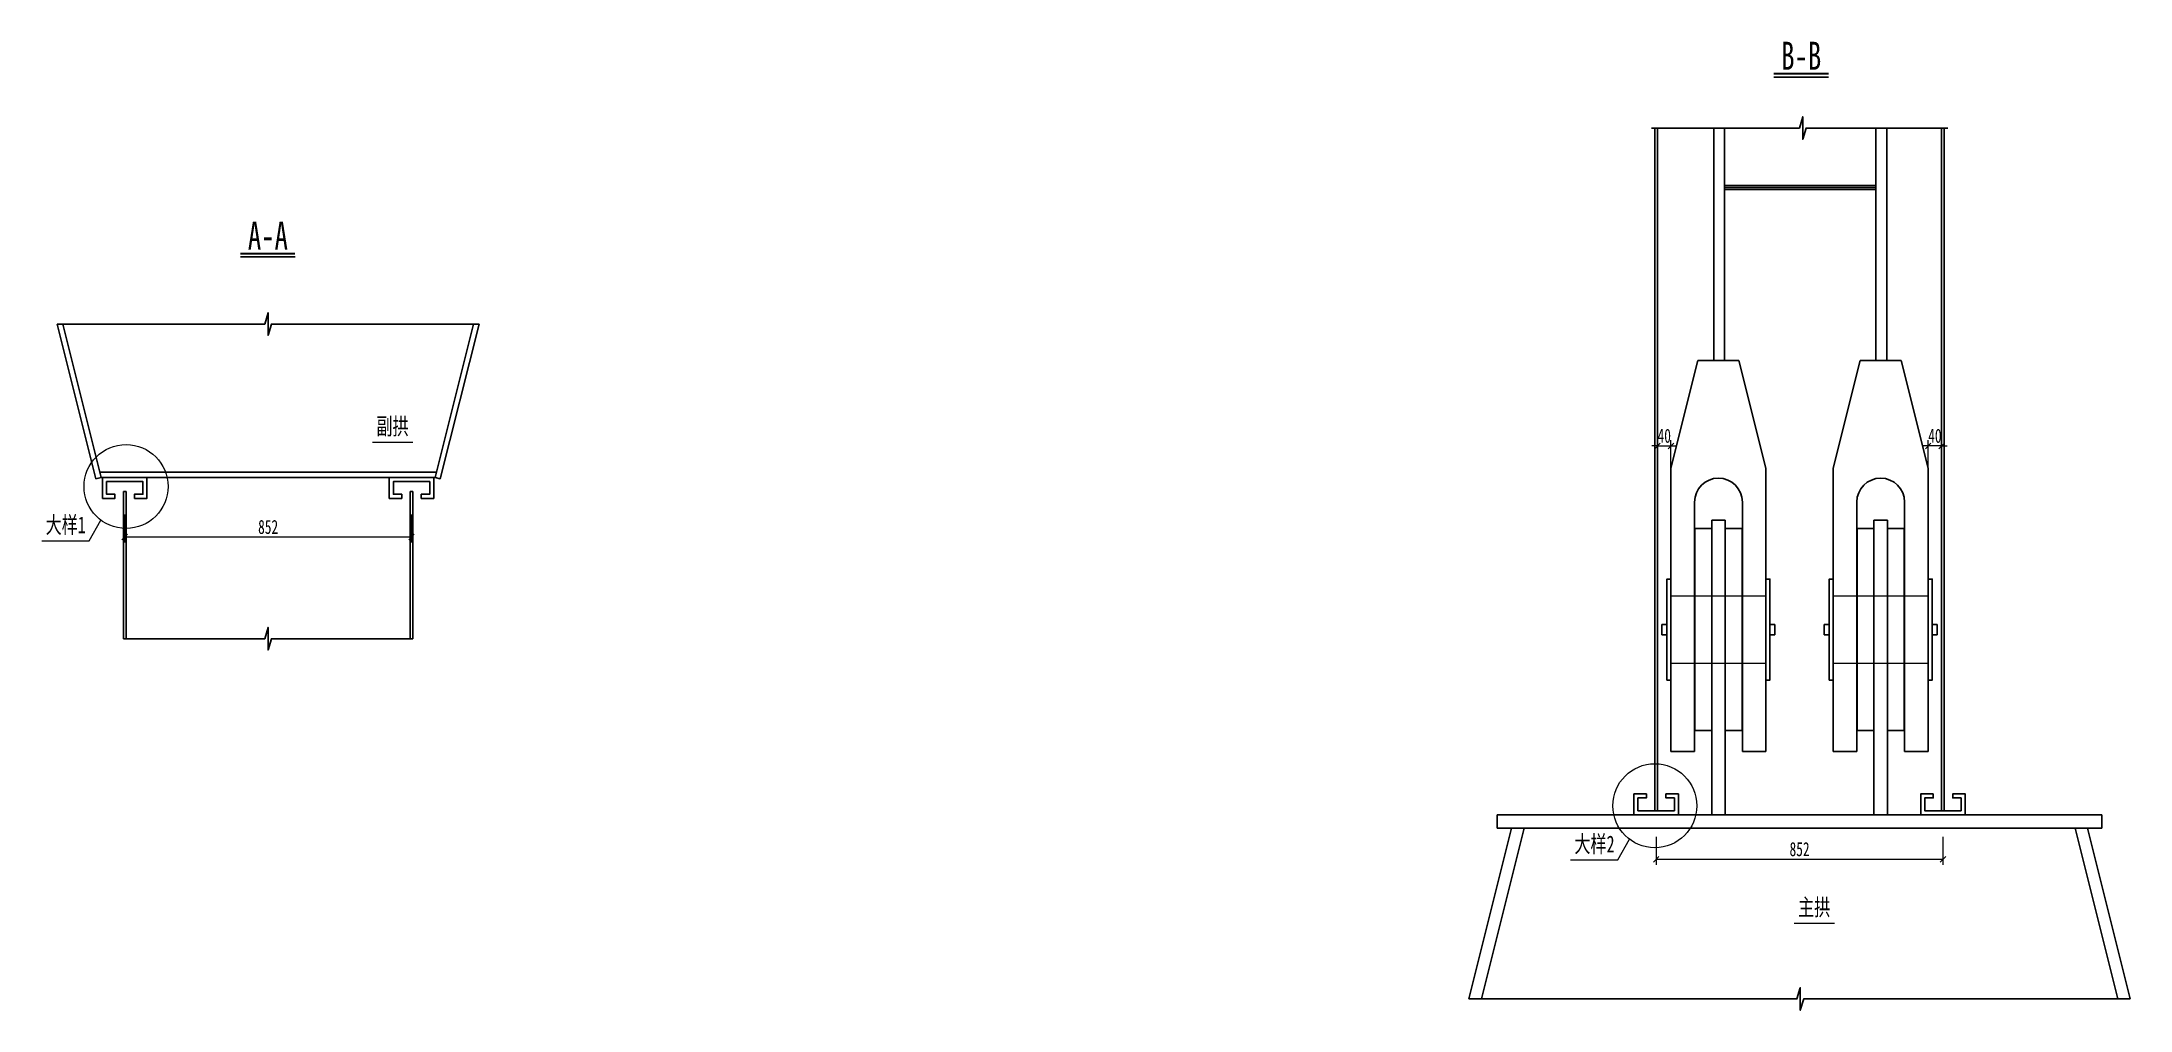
# Model space of a CAD drawing. Header units: millimetres. Extents: x 540604 to 792292, y 37533 to 153832.
# Drawn here: x 610330 to 616535, y 37763 to 40640 of the extents above; entities that cross this region are included whole.
import ezdxf
from ezdxf.enums import TextEntityAlignment as Align

# ---------------------------------------------------------------- set-up
doc = ezdxf.new("R2010")
doc.units = ezdxf.units.MM
doc.linetypes.add('DASHED', pattern=[0.75, 0.5, -0.25])
doc.layers.get('Defpoints').update_dxf_attribs({"color": 8})
for name, color, linetype, lineweight in [('文字', 7, 'Continuous', 15), ('标注线及字体', 2, 'Continuous', 15), ('细实线', 4, 'Continuous', 15), ('虚线', 7, 'DASHED', 13), ('钢板粗线', 1, 'Continuous', 25)]:
    doc.layers.add(name, color=color, linetype=linetype, lineweight=lineweight)
doc.styles.add('111', font='', dxfattribs={"width": 0.7})
doc.styles.add('BM_Dim', font='', dxfattribs={"width": 0.85})
doc.styles.get('111').set_extended_font_data('仿宋_GB2312')
doc.styles.get('BM_Dim').set_extended_font_data('仿宋_GB2312')
doc.dimstyles.new('200', dxfattribs={"dimscale": 0, "dimtxt": 2.5, "dimasz": 1, "dimexe": 1, "dimexo": 1, "dimgap": 0.6, "dimtad": 1, "dimdec": 0, "dimdsep": 46, "dimtxsty": '111', "dimblk": 'OBLIQUE', "dimcen": 0, "dimclrd": 4, "dimclre": 4, "dimclrt": 4, "dimadec": 1, "dimazin": 2, "dimtfac": 1, "dimtdec": 0, "dimtix": 1, "dimtmove": 2, "dimatfit": 3, "dimfxl": 4, "dimfxlon": 1, "dimtolj": 1, "dimlwd": -1, "dimlwe": -1, "dimarcsym": 0})

msp = doc.modelspace()

# ---------------------------------------------------------------- texts
at = {"layer": '文字', "style": 'BM_Dim', "width": 0.7}
for s, p in [('副拱', (611372.3, 39458.2)), ('大样1', (610401.5, 39165.4)), ('大样2', (614943.1, 38217.2)), ('主拱', (615595.7, 38029.7))]:
    msp.add_text(s, height=50, dxfattribs=at).set_placement(p, align=Align.BOTTOM_CENTER)
at = {"layer": '标注线及字体', "color": 0, "style": '111', "width": 0.7}
for s, p in [('B-B', (615557.3, 40598.7)), ('A-A', (611002.1, 40064.5))]:
    msp.add_text(s, height=83.33, dxfattribs=at).set_placement(p, align=Align.MIDDLE)

# ---------------------------------------------------------------- blocks, each defined once
blk = doc.blocks.new('_Oblique')
at = {"color": 0, "linetype": 'ByBlock', "lineweight": -2}
blk.add_line((-0.5, -0.5), (0.5, 0.5), dxfattribs=at)
blk = doc.blocks.new('*D42')
at = {"layer": 'Defpoints', "color": 0, "transparency": 16777216}
for p in [(610576.8, 39304), (611428.8, 39304), (610576.8, 39169.1)]:
    blk.add_point(p, dxfattribs=at)
at = {"layer": '细实线', "color": 4, "transparency": 16777216}
for p, q in [((610576.8, 39235.8), (610576.8, 39152.4)), ((611428.8, 39235.8), (611428.8, 39152.4)), ((611428.8, 39169.1), (610576.8, 39169.1))]:
    blk.add_line(p, q, dxfattribs=at)
at = {"layer": '细实线', "color": 4, "transparency": 16777216, "xscale": 16.66666666666666, "yscale": 16.66666666666666, "zscale": 16.66666666666666, "rotation": 180}
blk.add_blockref('_Oblique', (610576.8, 39169.1), dxfattribs=at)
at = {"layer": '细实线', "color": 4, "transparency": 16777216, "xscale": 16.66666666666666, "yscale": 16.66666666666666, "zscale": 16.66666666666666}
blk.add_blockref('_Oblique', (611428.8, 39169.1), dxfattribs=at)
at = {"layer": '细实线', "color": 4, "transparency": 16777216, "insert": (611002.8, 39198.9), "char_height": 41.67, "attachment_point": 5, "style": '111'}
blk.add_mtext('\\A1;852', dxfattribs=at)
blk = doc.blocks.new('*D21')
at = {"layer": 'Defpoints', "color": 0, "transparency": 16777216}
for p in [(615170.3, 39439.8), (615130.3, 39338.9), (615170.3, 39341.8)]:
    blk.add_point(p, dxfattribs=at)
at = {"layer": '细实线', "color": 4, "transparency": 16777216}
for p, q in [((615130.3, 39439.8), (615113.6, 39439.8)), ((615130.3, 39373.1), (615130.3, 39456.5)), ((615130.3, 39439.8), (615170.3, 39439.8)), ((615170.3, 39373.1), (615170.3, 39456.5)), ((615170.3, 39439.8), (615187, 39439.8))]:
    blk.add_line(p, q, dxfattribs=at)
at = {"layer": '细实线', "color": 4, "transparency": 16777216, "xscale": 16.66666666666666, "yscale": 16.66666666666666, "zscale": 16.66666666666666}
blk.add_blockref('_Oblique', (615130.3, 39439.8), dxfattribs=at)
at = {"layer": '细实线', "color": 4, "transparency": 16777216, "xscale": 16.66666666666666, "yscale": 16.66666666666666, "zscale": 16.66666666666666, "rotation": 180}
blk.add_blockref('_Oblique', (615170.3, 39439.8), dxfattribs=at)
at = {"layer": '细实线', "color": 4, "transparency": 16777216, "insert": (615150.3, 39469.6), "char_height": 41.67, "attachment_point": 5, "style": '111'}
blk.add_mtext('\\A1;40', dxfattribs=at)
blk = doc.blocks.new('*D22')
at = {"layer": 'Defpoints', "color": 0, "transparency": 16777216}
for p in [(615934.3, 39439.8), (615934.3, 39341.8), (615974.3, 39338.9)]:
    blk.add_point(p, dxfattribs=at)
at = {"layer": '细实线', "color": 4, "transparency": 16777216}
for p, q in [((615934.3, 39439.8), (615917.6, 39439.8)), ((615934.3, 39373.1), (615934.3, 39456.5)), ((615974.3, 39439.8), (615934.3, 39439.8)), ((615974.3, 39373.1), (615974.3, 39456.5)), ((615974.3, 39439.8), (615991, 39439.8))]:
    blk.add_line(p, q, dxfattribs=at)
at = {"layer": '细实线', "color": 4, "transparency": 16777216, "xscale": 16.66666666666666, "yscale": 16.66666666666666, "zscale": 16.66666666666666}
blk.add_blockref('_Oblique', (615934.3, 39439.8), dxfattribs=at)
at = {"layer": '细实线', "color": 4, "transparency": 16777216, "xscale": 16.66666666666666, "yscale": 16.66666666666666, "zscale": 16.66666666666666, "rotation": 180}
blk.add_blockref('_Oblique', (615974.3, 39439.8), dxfattribs=at)
at = {"layer": '细实线', "color": 4, "transparency": 16777216, "insert": (615954.3, 39469.6), "char_height": 41.67, "attachment_point": 5, "style": '111'}
blk.add_mtext('\\A1;40', dxfattribs=at)
blk = doc.blocks.new('*D41')
at = {"layer": 'Defpoints', "color": 0, "transparency": 16777216}
for p in [(615126.3, 38344), (615978.3, 38344), (615978.3, 38211.8)]:
    blk.add_point(p, dxfattribs=at)
at = {"layer": '细实线', "color": 4, "transparency": 16777216}
for p, q in [((615126.3, 38278.5), (615126.3, 38195.2)), ((615978.3, 38278.5), (615978.3, 38195.2)), ((615126.3, 38211.8), (615978.3, 38211.8))]:
    blk.add_line(p, q, dxfattribs=at)
at = {"layer": '细实线', "color": 4, "transparency": 16777216, "xscale": 16.66666666666666, "yscale": 16.66666666666666, "zscale": 16.66666666666666, "rotation": 180}
blk.add_blockref('_Oblique', (615126.3, 38211.8), dxfattribs=at)
at = {"layer": '细实线', "color": 4, "transparency": 16777216, "xscale": 16.66666666666666, "yscale": 16.66666666666666, "zscale": 16.66666666666666}
blk.add_blockref('_Oblique', (615978.3, 38211.8), dxfattribs=at)
at = {"layer": '细实线', "color": 4, "transparency": 16777216, "insert": (615552.3, 38241.7), "char_height": 41.67, "attachment_point": 5, "style": '111'}
blk.add_mtext('\\A1;852', dxfattribs=at)

# ---------------------------------------------------------------- dimensions: what is measured, and where the dimension line sits
at = {"layer": '细实线'}
for base, p1, p2, picture, middle in [((615170.3, 39439.8), (615130.3, 39338.9), (615170.3, 39341.8), '*D21', (615150.3, 39469.6)), ((610576.8, 39169.1), (611428.8, 39304), (610576.8, 39304), '*D42', (611002.8, 39198.9)), ((615978.3, 38211.8), (615126.3, 38344), (615978.3, 38344), '*D41', (615552.3, 38241.7))]:
    dim = msp.add_linear_dim(base=base, p1=p1, p2=p2, dimstyle='200', override={"dimscale": 16.666667, "dimblk": 'Oblique'}, dxfattribs=at)
    dim.commit()
    dim.dimension.update_dxf_attribs({"geometry": picture, "text_midpoint": middle})
dim = msp.add_linear_dim(base=(615934.3, 39439.8), p1=(615974.3, 39338.9), p2=(615934.3, 39341.8), angle=180, dimstyle='200', override={"dimscale": 16.666667, "dimblk": 'Oblique'}, dxfattribs=at)
dim.commit()
dim.dimension.update_dxf_attribs({"geometry": '*D22', "text_midpoint": (615954.3, 39469.6)})

# ---------------------------------------------------------------- linework, layer by layer
at = {"color": 4}
for p, q in [((615475.6, 40535.4), (615638.4, 40535.4)), ((610920.4, 40001.2), (611083.1, 40001.2))]:
    msp.add_line(p, q, dxfattribs=at)
at = {"color": 6, "const_width": 6}
for points in [[(615475.6, 40545.4), (615638.4, 40545.4)], [(610920.4, 40011.2), (611083.1, 40011.2)]]:
    msp.add_lwpolyline(points, dxfattribs=at)
at = {"color": 4}
for points in [[(615112.3, 40384), (615551.7, 40384), (615561.7, 40417.4), (615561.7, 40350.7), (615571.7, 40384), (615585.1, 40384), (615992.3, 40384)], [(610376.3, 39801.9), (610992.8, 39801.9), (611002.8, 39835.3), (611002.8, 39768.6), (611012.8, 39801.9), (611026.1, 39801.9), (611629.3, 39801.9)], [(610572.8, 38867.1), (610992.8, 38867.1), (611002.8, 38900.5), (611002.8, 38833.8), (611012.8, 38867.1), (611026.1, 38867.1), (611432.8, 38867.1)]]:
    msp.add_lwpolyline(points, dxfattribs=at)
at = {"layer": 'Defpoints'}
msp.add_line((615779.3, 40207), (615329.3, 40207), dxfattribs=at)
at = {"layer": '细实线'}
for p, q in [((611313.3, 39451), (611432.7, 39451)), ((610471, 39158.2), (610505.8, 39219.3)), ((610330.4, 39158.2), (610471, 39158.2)), ((615012.6, 38210), (615047.4, 38271.1)), ((614872, 38210), (615012.6, 38210)), ((615536.7, 38022.5), (615656.1, 38022.5))]:
    msp.add_line(p, q, dxfattribs=at)
for centre in [(610580.7, 39319.2), (615122.3, 38370.9)]:
    msp.add_circle(centre, 124.8, dxfattribs=at)
at = {"layer": '虚线', "ltscale": 2}
for p, q in [((615171.3, 38994), (615451.3, 38994)), ((615653.3, 38994), (615933.3, 38994)), ((615171.3, 38794), (615451.3, 38794)), ((615653.3, 38794), (615933.3, 38794))]:
    msp.add_line(p, q, dxfattribs=at)
at = {"layer": '钢板粗线'}
for p, q in [((615122.3, 38356), (615122.3, 40384)), ((615130.3, 38356), (615130.3, 40384)), ((615974.3, 38356), (615974.3, 40384)), ((615982.3, 38356), (615982.3, 40384)), ((610572.8, 39304), (610572.8, 38867.1)), ((610572.8, 39304), (610580.8, 39304)), ((610580.8, 39304), (610580.8, 38867.1)), ((611424.8, 39304), (611424.8, 38867.1)), ((611424.8, 39304), (611432.8, 39304)), ((611432.8, 39304), (611432.8, 38867.1))]:
    msp.add_line(p, q, dxfattribs=at)
at = {"layer": '钢板粗线', "color": 8}
for p, q in [((615297.3, 39694), (615297.3, 40384)), ((615329.3, 39694), (615329.3, 40384)), ((615779.3, 39694), (615779.3, 40384)), ((615811.3, 39694), (615811.3, 40384)), ((615779.3, 40213), (615329.3, 40213)), ((615779.3, 40201), (615329.3, 40201)), ((615250.3, 39694), (615170.3, 39374)), ((615372.3, 39694), (615250.3, 39694)), ((615372.3, 39694), (615452.3, 39374)), ((615732.3, 39694), (615652.3, 39374)), ((615854.3, 39694), (615732.3, 39694)), ((615854.3, 39694), (615934.3, 39374)), ((610502.8, 39362), (611502.8, 39362)), ((610506.8, 39346), (611498.8, 39346)), ((615170.3, 38532), (615170.3, 39374)), ((615452.3, 38532), (615452.3, 39374)), ((615652.3, 38532), (615652.3, 39374)), ((615934.3, 38532), (615934.3, 39374)), ((615240.3, 38532), (615240.3, 39273)), ((615382.3, 38532), (615382.3, 39273)), ((615722.3, 38532), (615722.3, 39273)), ((615864.3, 38532), (615864.3, 39273)), ((615291.3, 38344), (615291.3, 39219)), ((615291.3, 39219), (615331.3, 39219)), ((615331.3, 39219), (615331.3, 38344)), ((615773.3, 38344), (615773.3, 39219)), ((615773.3, 39219), (615813.3, 39219)), ((615813.3, 39219), (615813.3, 38344)), ((615241.3, 39194), (615291.3, 39194)), ((615241.3, 38594), (615241.3, 39194)), ((615331.3, 39194), (615381.3, 39194)), ((615381.3, 39194), (615381.3, 38594)), ((615723.3, 39194), (615773.3, 39194)), ((615723.3, 38594), (615723.3, 39194)), ((615813.3, 39194), (615863.3, 39194)), ((615863.3, 39194), (615863.3, 38594)), ((615158.3, 38909), (615143.3, 38909)), ((615143.3, 38909), (615143.3, 38879)), ((615464.3, 38909), (615479.3, 38909)), ((615479.3, 38909), (615479.3, 38879)), ((615640.3, 38909), (615625.3, 38909)), ((615625.3, 38909), (615625.3, 38879)), ((615946.3, 38909), (615961.3, 38909)), ((615961.3, 38909), (615961.3, 38879)), ((615143.3, 38879), (615158.3, 38879)), ((615479.3, 38879), (615464.3, 38879)), ((615625.3, 38879), (615640.3, 38879)), ((615961.3, 38879), (615946.3, 38879)), ((615241.3, 38594), (615291.3, 38594)), ((615331.3, 38594), (615381.3, 38594)), ((615723.3, 38594), (615773.3, 38594)), ((615813.3, 38594), (615863.3, 38594)), ((615240.3, 38532), (615170.3, 38532)), ((615382.3, 38532), (615452.3, 38532)), ((615722.3, 38532), (615652.3, 38532)), ((615864.3, 38532), (615934.3, 38532))]:
    msp.add_line(p, q, dxfattribs=at)
at = {"layer": '钢板粗线', "color": 8, "ltscale": 0.15}
for p, q in [((614653.9, 38344), (616450.7, 38344)), ((614653.9, 38344), (614653.9, 38304)), ((616450.7, 38344), (616450.7, 38304)), ((614696.8, 38304), (614570, 37796.8)), ((614733.9, 38304), (614607.1, 37796.8)), ((614653.9, 38304), (616450.7, 38304)), ((616370.7, 38304), (616497.5, 37796.8)), ((616407.8, 38304), (616534.6, 37796.8))]:
    msp.add_line(p, q, dxfattribs=at)
at = {"layer": '钢板粗线', "color": 8}
for points in [[(610376.3, 39801.9), (610491.3, 39342.1), (610506.8, 39346), (610392.8, 39801.9)], [(611612.8, 39801.9), (611498.8, 39346), (611514.3, 39342.1), (611629.3, 39801.9)], [(615170.3, 38744), (615158.3, 38744), (615158.3, 39044), (615170.3, 39044)], [(615452.3, 38744), (615464.3, 38744), (615464.3, 39044), (615452.3, 39044)], [(615652.3, 38744), (615640.3, 38744), (615640.3, 39044), (615652.3, 39044)], [(615934.3, 38744), (615946.3, 38744), (615946.3, 39044), (615934.3, 39044)]]:
    msp.add_lwpolyline(points, dxfattribs=at)
at = {"layer": '钢板粗线'}
for points in [[(610605.8, 39284), (610642.8, 39284), (610642.8, 39346), (610510.8, 39346), (610510.8, 39284), (610547.8, 39284), (610547.8, 39296), (610522.8, 39296), (610522.8, 39334), (610630.8, 39334), (610630.8, 39296), (610605.8, 39296)], [(611457.8, 39284), (611494.8, 39284), (611494.8, 39346), (611362.8, 39346), (611362.8, 39284), (611399.8, 39284), (611399.8, 39296), (611374.8, 39296), (611374.8, 39334), (611482.8, 39334), (611482.8, 39296), (611457.8, 39296)], [(615155.3, 38406), (615192.3, 38406), (615192.3, 38344), (615060.3, 38344), (615060.3, 38406), (615097.3, 38406), (615097.3, 38394), (615072.3, 38394), (615072.3, 38356), (615180.3, 38356), (615180.3, 38394), (615155.3, 38394)], [(615949.3, 38406), (615912.3, 38406), (615912.3, 38344), (616044.3, 38344), (616044.3, 38406), (616007.3, 38406), (616007.3, 38394), (616032.3, 38394), (616032.3, 38356), (615924.3, 38356), (615924.3, 38394), (615949.3, 38394)]]:
    msp.add_lwpolyline(points, close=True, dxfattribs=at)
at = {"layer": '钢板粗线', "color": 8, "ltscale": 0.15}
msp.add_lwpolyline([(614570, 37796.8), (615544.5, 37796.8), (615554.5, 37830.1), (615554.5, 37763.4), (615564.5, 37796.8), (615577.8, 37796.8), (616534.6, 37796.8)], dxfattribs=at)
at = {"layer": '钢板粗线', "color": 8}
for centre in [(615311.3, 39273), (615793.3, 39273)]:
    msp.add_arc(centre, 71, 0, 180, dxfattribs=at)

msp.set_redraw_order([(e.dxf.handle, doc.entitydb.next_handle()) for e in msp.query("TEXT MTEXT ATTDEF DIMENSION ARC_DIMENSION")])  # texts and dimensions are drawn at this point

doc.saveas('drawing.dxf')
